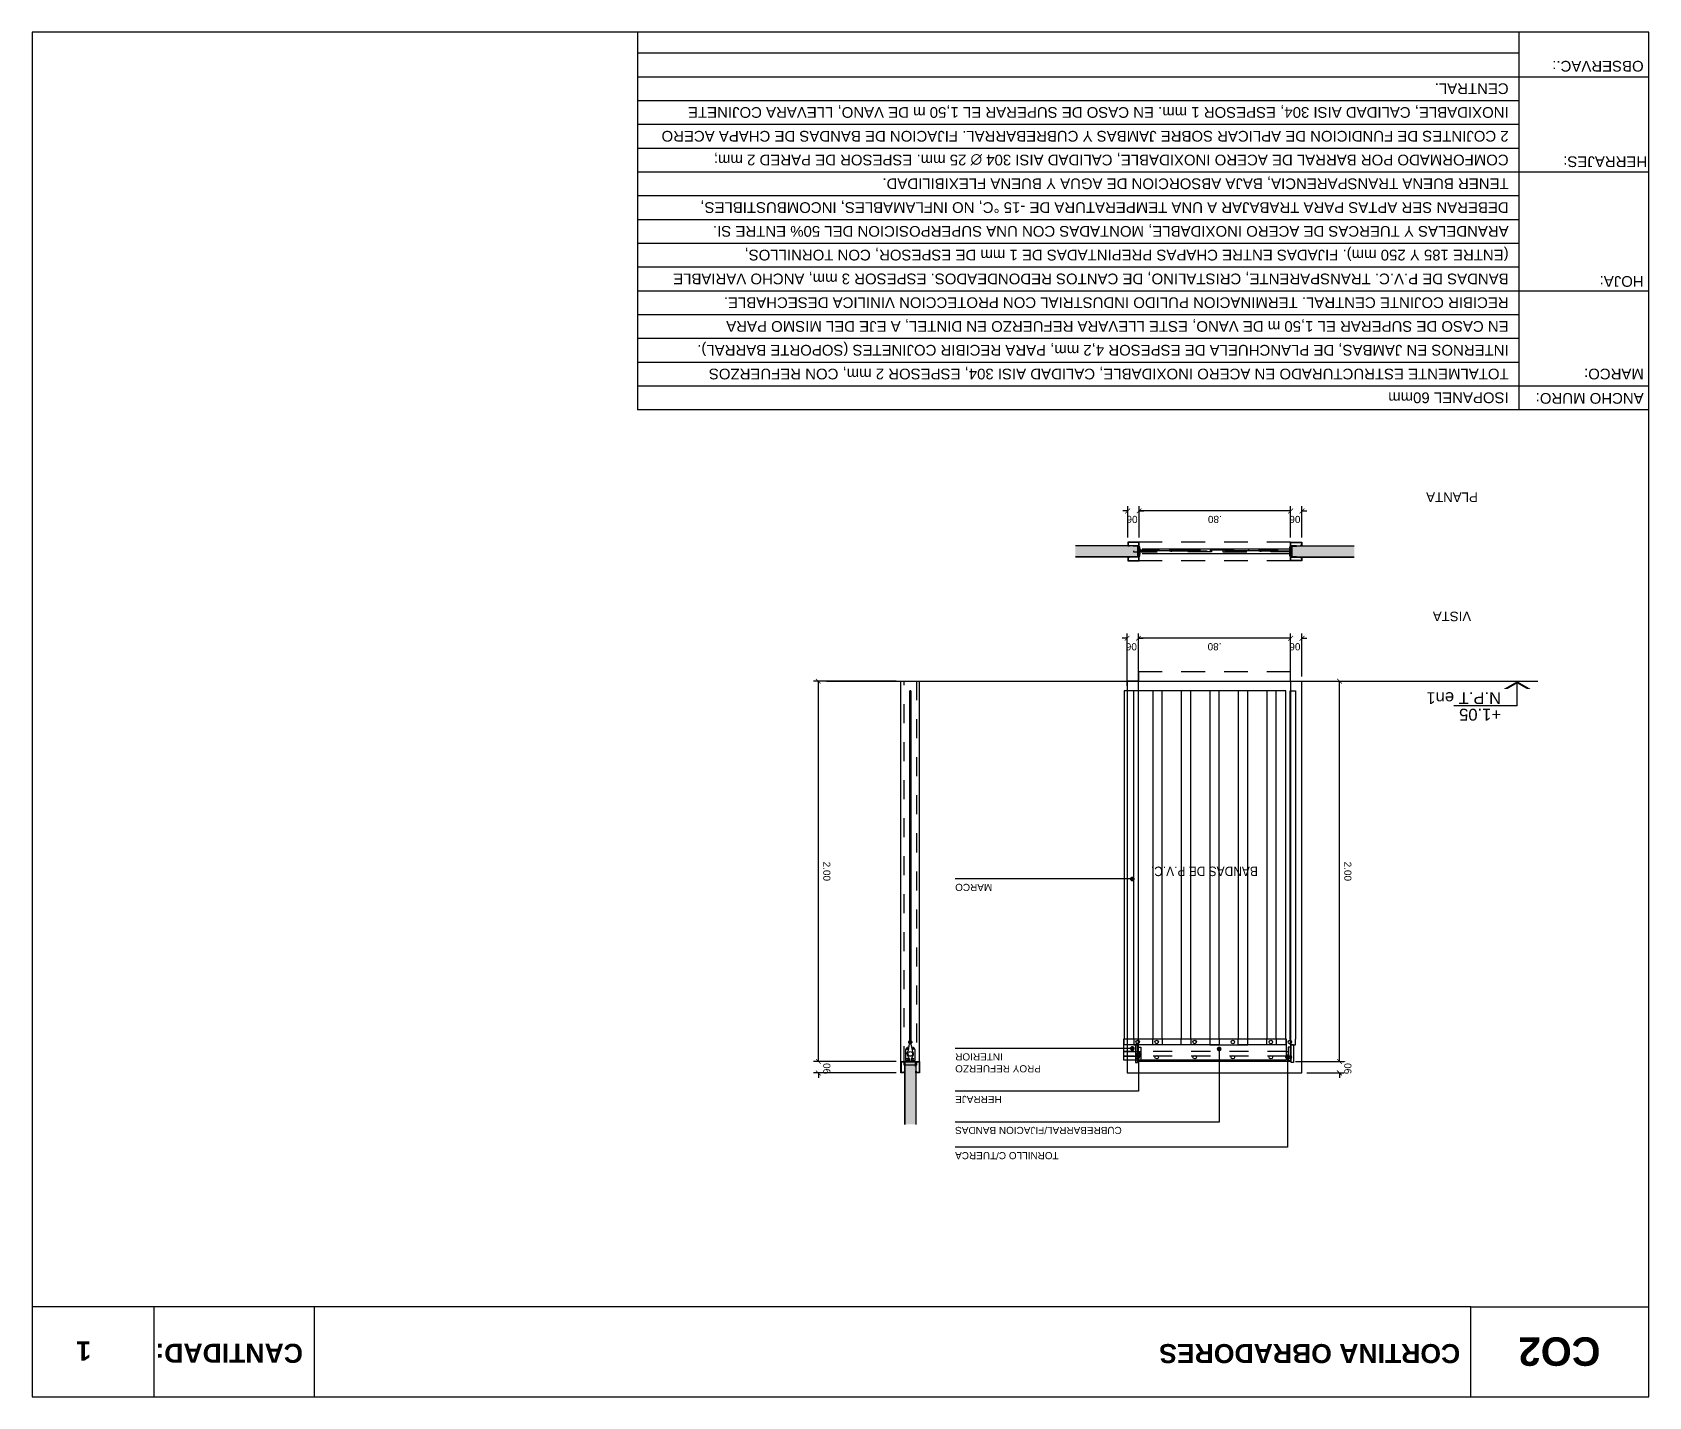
# Model space of a CAD drawing. Header units: millimetres. Extents: x -108.9 to -34.4, y 209.3 to 216.5.
# Drawn here: x -90.01 to -81.51, y 209.3 to 216.48 of the extents above; entities that cross this region are included whole.
import ezdxf
from ezdxf.enums import TextEntityAlignment as Align

# ---------------------------------------------------------------- set-up
doc = ezdxf.new("R2010")
doc.units = ezdxf.units.MM
doc.linetypes.add('HIDDEN', pattern=[9.525, 6.35, -3.175])
doc.linetypes.add('HIDDEN2', pattern=[0.1875, 0.125, -0.0625])
for name, color, linetype in [('125-TEXTO', 140, 'Continuous'), ('25-cotas', 140, 'Continuous'), ('BANDAS', 1, 'Continuous'), ('Carpinteria', 1, 'Continuous'), ('PISO', 2, 'Continuous'), ('PROYECCION', 9, 'HIDDEN2'), ('ROTULO', 7, 'Continuous'), ('TXT', 3, 'Continuous'), ('V-00', 8, 'Continuous'), ('V-01', 1, 'Continuous'), ('V-02', 2, 'Continuous'), ('Vista 2', 2, 'Continuous')]:
    doc.layers.add(name, color=color, linetype=linetype)
doc.layers.add('LICITACION PANELES', color=7, linetype='Continuous', true_color=0xf00000)
doc.styles.add('arial', font='arial.ttf')
doc.styles.add('ARIALBOLD', font='')
doc.styles.add('DIM', font='arial.ttf')
doc.styles.get("Standard").update_dxf_attribs({"font": 'arial.ttf'})
doc.styles.get('ARIALBOLD').set_extended_font_data('Arial', bold=True)
doc.dimstyles.new('Cota-025', dxfattribs={"dimscale": 25, "dimtxt": 0.0015, "dimasz": 0.001, "dimexe": 0.001, "dimexo": 0.001, "dimgap": 0.001, "dimtad": 1, "dimzin": 4, "dimdsep": 46, "dimtxsty": 'DIM', "dimblk1": 'ARCHTICK', "dimblk2": 'ARCHTICK', "dimsah": 1, "dimcen": 0.0005, "dimclrd": 15, "dimclre": 9, "dimclrt": 140, "dimaunit": 1, "dimadec": 0, "dimazin": 0, "dimtfac": 1, "dimtix": 1, "dimtofl": 0, "dimtmove": 2, "dimatfit": 3, "dimldrblk": 'DOT', "dimfxl": 1, "dimtolj": 1, "dimtzin": 4, "dimarcsym": 0})

msp = doc.modelspace()

# ---------------------------------------------------------------- texts
at = {"layer": '125-TEXTO', "width": 0.9}
msp.add_text('BANDAS DE P.V.C.', height=0.05, rotation=180, dxfattribs=at).set_placement((-83.8428, 212.0645), align=Align.MIDDLE)
at = {"layer": '25-cotas', "char_height": 0.05, "width": 1.558581, "attachment_point": 5, "rotation": 180}
for s, insert in [('PLANTA', (-82.5405, 214.0318)), ('VISTA', (-82.5405, 213.4055))]:
    msp.add_mtext(s, dxfattribs=dict(at, insert=insert))
at = {"layer": '25-cotas', "color": 140, "char_height": 0.0375, "attachment_point": 9, "rotation": 180, "style": 'DIM'}
for s, insert in [('\\A1;MARCO', (-85.1533, 211.9993)), ('\\A1;PROY REFUERZO \\PINTERIOR', (-85.1533, 211.108)), ('\\A1;HERRAJE', (-85.1533, 210.8843)), ('\\A1;CUBREBARRAL/FIJACION BANDAS', (-85.1533, 210.7212)), ('\\A1;TORNILLO C/TUERCA', (-85.1533, 210.5887))]:
    msp.add_mtext(s, dxfattribs=dict(at, insert=insert))
at = {"layer": 'TXT', "style": 'arial'}
for s, height, p in [('OBSERVAC.:', 0.05627, (-81.5327, 216.3267)), ('CENTRAL.', 0.05627, (-82.2427, 216.2086)), ('INOXIDABLE, CALIDAD AISI 304, ESPESOR 1 mm. EN CASO DE SUPERAR EL 1,50 m DE VANO, LLEVARA COJINETE', 0.056269, (-82.2427, 216.0835)), ('2 COJINTES DE FUNDICION DE APLICAR SOBRE JAMBAS Y CUBREBARRAL. FIJACION DE BANDAS DE CHAPA ACERO', 0.056269, (-82.2427, 215.9585)), ('COMFORMADO POR BARRAL DE ACERO INOXIDABLE, CALIDAD AISI 304 ∅ 25 mm. ESPESOR DE PARED 2 mm;', 0.056269, (-82.2427, 215.8334)), ('HERRAJES:', 0.05627, (-81.5142, 215.8246)), ('TENER BUENA TRANSPARENCIA, BAJA ABSORCION DE AGUA Y BUENA FLEXIBILIDAD.', 0.056269, (-82.2427, 215.7084)), ('DEBERAN SER APTAS PARA TRABAJAR A UNA TEMPERATURA DE -15 °C, NO INFLAMABLES, INCOMBUSTIBLES,', 0.056269, (-82.2427, 215.5833)), ('ARANDELAS Y TUERCAS DE ACERO INOXIDABLE, MONTADAS CON UNA SUPERPOSICION DEL 50%%% ENTRE SI.', 0.056269, (-82.2427, 215.4583)), ('(ENTRE 185 Y 250 mm). FIJADAS ENTRE CHAPAS PREPINTADAS DE 1 mm DE ESPESOR, CON TORNILLOS,', 0.056269, (-82.2427, 215.3333)), ('BANDAS DE P.V.C. TRANSPARENTE, CRISTALINO, DE CANTOS REDONDEADOS. ESPESOR 3 mm, ANCHO VARIABLE', 0.056269, (-82.2427, 215.2082)), ('HOJA:', 0.05627, (-81.5327, 215.1948)), ('RECIBIR COJINTE CENTRAL. TERMINACION PULIDO INDUSTRIAL CON PROTECCION VINILICA DESECHABLE.', 0.056269, (-82.2427, 215.0832)), ('EN CASO DE SUPERAR EL 1,50 m DE VANO, ESTE LLEVARA REFUERZO EN DINTEL, A EJE DEL MISMO PARA', 0.056269, (-82.2427, 214.9581)), ('INTERNOS EN JAMBAS, DE PLANCHUELA DE ESPESOR 4,2 mm, PARA RECIBIR COJINETES (SOPORTE BARRAL).', 0.056269, (-82.2427, 214.8331)), ('TOTALMENTE ESTRUCTURADO EN ACERO INOXIDABLE, CALIDAD AISI 304, ESPESOR 2 mm, CON REFUERZOS', 0.056269, (-82.2427, 214.708)), ('MARCO:', 0.05627, (-81.5317, 214.708)), ('ISOPANEL 60mm', 0.056269, (-82.2427, 214.583)), ('ANCHO MURO:', 0.056269, (-81.5327, 214.5799))]:
    msp.add_text(s, height=height, rotation=180, dxfattribs=at).set_placement(p)
at = {"layer": 'TXT', "char_height": 0.15, "width": 4.172499, "attachment_point": 1, "rotation": 180, "style": 'ARIALBOLD'}
for s, insert in [('{\\H0.6667x;1}', (-89.6971, 209.492)), ('{\\H0.6667x;CANTIDAD:}', (-88.5833, 209.48)), ('{\\H0.6667x;CORTINA OBRADORES}', (-82.4974, 209.4785))]:
    msp.add_mtext(s, dxfattribs=dict(at, insert=insert))

# ---------------------------------------------------------------- blocks, each defined once
blk = doc.blocks.new('COD-CARP')
at = {"layer": 'ROTULO'}
for p, q in [((0.00146, -0.00119), (0.00146, -0.01064)), ((0.02016, -0.00119), (0.00146, -0.00119)), ((0.02016, -0.00119), (0.02016, -0.01064)), ((0.02016, -0.01064), (0.00146, -0.01064))]:
    blk.add_line(p, q, dxfattribs=at)
at = {"layer": 'TXT', "style": 'ARIALBOLD'}
blk.add_attdef('CODIGO', text='', height=0.003, dxfattribs=at).set_placement((0.01084, -0.00744), align=Align.CENTER)
blk = doc.blocks.new('_ArchTick')
at = {"color": 0, "linetype": 'ByBlock', "const_width": 0.15}
blk.add_lwpolyline([(-0.5, -0.5), (0.5, 0.5)], dxfattribs=at)
blk = doc.blocks.new('*D53')
at = {"layer": '25-cotas', "color": 9, "lineweight": -2, "transparency": 16777216}
for p, q in [((-84.1894, 213.0894), (-84.1894, 213.3152)), ((-83.3894, 213.0894), (-83.3894, 213.3152))]:
    blk.add_line(p, q, dxfattribs=at)
at = {"layer": '25-cotas', "color": 15, "lineweight": -2, "transparency": 16777216}
blk.add_line((-83.3894, 213.2902), (-84.1894, 213.2902), dxfattribs=at)
at = {"layer": 'DEFPOINTS', "color": 0, "transparency": 16777216}
for p in [(-84.1894, 213.2902), (-84.1894, 213.0644), (-83.3894, 213.0644)]:
    blk.add_point(p, dxfattribs=at)
at = {"layer": '25-cotas', "color": 15, "lineweight": -2, "transparency": 16777216, "xscale": 0.025, "yscale": 0.025, "zscale": 0.025, "rotation": 180}
blk.add_blockref('_ArchTick', (-84.1894, 213.2902), dxfattribs=at)
at = {"layer": '25-cotas', "color": 15, "lineweight": -2, "transparency": 16777216, "xscale": 0.025, "yscale": 0.025, "zscale": 0.025}
blk.add_blockref('_ArchTick', (-83.3894, 213.2902), dxfattribs=at)
at = {"layer": '25-cotas', "color": 140, "transparency": 16777216, "insert": (-83.7894, 213.246), "char_height": 0.0375, "attachment_point": 5, "rotation": 180, "style": 'DIM'}
blk.add_mtext('\\A1;.80', dxfattribs=at)
blk = doc.blocks.new('_Dot')
at = {"color": 0, "linetype": 'ByBlock', "lineweight": -2}
blk.add_line((-0.5, 0), (-1, 0), dxfattribs=at)
at = {"color": 0, "linetype": 'ByBlock', "const_width": 0.5}
blk.add_lwpolyline([(-0.25, 0, 1), (0.25, 0, 1)], format="xyb", close=True, dxfattribs=at)
blk = doc.blocks.new('Simb-Nivel-C')
blk.add_line((0, 0.52), (1.331, 0.52))
at = {"linetype": 'ByBlock'}
for p in [(0, 0.52), (0, 0.32)]:
    blk.add_line(p, (0, 0), dxfattribs=at)
for points in [[(-0.285, 0.164), (-0.203, 0.164), (0, 0), (0, 0.047)], [(0.285, 0.164), (0.203, 0.164), (0, 0), (0, 0.047)]]:
    blk.add_solid(points)
for tag, p in [('COTA', (0.338, 0.579)), ('TIPO', (0.338, 0.231))]:
    blk.add_attdef(tag, p, '', height=0.25)
blk = doc.blocks.new('*D54')
at = {"layer": 'DEFPOINTS', "color": 0, "transparency": 16777216}
for p in [(-83.3894, 213.0644), (-83.1326, 213.0644), (-83.3894, 211.0644)]:
    blk.add_point(p, dxfattribs=at)
at = {"layer": 'LICITACION PANELES', "color": 9, "lineweight": -2, "transparency": 16777216}
for p, q in [((-83.3644, 213.0644), (-83.1076, 213.0644)), ((-83.3644, 211.0644), (-83.1076, 211.0644))]:
    blk.add_line(p, q, dxfattribs=at)
at = {"layer": 'LICITACION PANELES', "color": 15, "lineweight": -2, "transparency": 16777216}
blk.add_line((-83.1326, 211.0644), (-83.1326, 213.0644), dxfattribs=at)
at = {"layer": 'LICITACION PANELES', "color": 15, "lineweight": -2, "transparency": 16777216, "xscale": 0.025, "yscale": 0.025, "zscale": 0.025}
for p, rotation in [((-83.1326, 213.0644), 90), ((-83.1326, 211.0644), 270)]:
    blk.add_blockref('_ArchTick', p, dxfattribs=dict(at, rotation=rotation))
at = {"layer": 'LICITACION PANELES', "color": 140, "transparency": 16777216, "insert": (-83.0885, 212.0644), "char_height": 0.0375, "attachment_point": 5, "rotation": 270, "style": 'DIM'}
blk.add_mtext('\\A1;2.00', dxfattribs=at)
blk = doc.blocks.new('*D55')
at = {"layer": 'DEFPOINTS', "color": 0, "transparency": 16777216}
for p in [(-83.3294, 211.0644), (-83.3294, 211.0044), (-83.1326, 211.0044)]:
    blk.add_point(p, dxfattribs=at)
at = {"layer": 'LICITACION PANELES', "color": 9, "lineweight": -2, "transparency": 16777216}
for p, q in [((-83.3044, 211.0644), (-83.1076, 211.0644)), ((-83.3044, 211.0044), (-83.1076, 211.0044))]:
    blk.add_line(p, q, dxfattribs=at)
at = {"layer": 'LICITACION PANELES', "color": 15, "lineweight": -2, "transparency": 16777216}
for p, q in [((-83.1326, 211.0644), (-83.1326, 211.0894)), ((-83.1326, 211.0044), (-83.1326, 210.9794))]:
    blk.add_line(p, q, dxfattribs=at)
at = {"layer": 'LICITACION PANELES', "color": 15, "lineweight": -2, "transparency": 16777216, "xscale": 0.025, "yscale": 0.025, "zscale": 0.025}
for p, rotation in [((-83.1326, 211.0644), 270), ((-83.1326, 211.0044), 90)]:
    blk.add_blockref('_ArchTick', p, dxfattribs=dict(at, rotation=rotation))
at = {"layer": 'LICITACION PANELES', "color": 140, "transparency": 16777216, "insert": (-83.0885, 211.0344), "char_height": 0.0375, "attachment_point": 5, "rotation": 270, "style": 'DIM'}
blk.add_mtext('\\A1;.06', dxfattribs=at)
blk = doc.blocks.new('*D56')
at = {"layer": '25-cotas', "color": 15, "lineweight": -2, "transparency": 16777216}
for p, q in [((-83.3894, 213.2902), (-83.4144, 213.2902)), ((-83.3294, 213.2902), (-83.3044, 213.2902))]:
    blk.add_line(p, q, dxfattribs=at)
at = {"layer": '25-cotas', "color": 9, "lineweight": -2, "transparency": 16777216}
for p, q in [((-83.3894, 213.0894), (-83.3894, 213.3152)), ((-83.3294, 213.0894), (-83.3294, 213.3152))]:
    blk.add_line(p, q, dxfattribs=at)
at = {"layer": 'DEFPOINTS', "color": 0, "transparency": 16777216}
for p in [(-83.3894, 213.2902), (-83.3894, 213.0644), (-83.3294, 213.0644)]:
    blk.add_point(p, dxfattribs=at)
at = {"layer": '25-cotas', "color": 15, "lineweight": -2, "transparency": 16777216, "xscale": 0.025, "yscale": 0.025, "zscale": 0.025}
blk.add_blockref('_ArchTick', (-83.3894, 213.2902), dxfattribs=at)
at = {"layer": '25-cotas', "color": 15, "lineweight": -2, "transparency": 16777216, "xscale": 0.025, "yscale": 0.025, "zscale": 0.025, "rotation": 180}
blk.add_blockref('_ArchTick', (-83.3294, 213.2902), dxfattribs=at)
at = {"layer": '25-cotas', "color": 140, "transparency": 16777216, "insert": (-83.3594, 213.246), "char_height": 0.0375, "attachment_point": 5, "rotation": 180, "style": 'DIM'}
blk.add_mtext('\\A1;.06', dxfattribs=at)
blk = doc.blocks.new('*D57')
at = {"layer": '25-cotas', "color": 15, "lineweight": -2, "transparency": 16777216}
for p, q in [((-84.2494, 213.2902), (-84.2744, 213.2902)), ((-84.1894, 213.2902), (-84.1644, 213.2902))]:
    blk.add_line(p, q, dxfattribs=at)
at = {"layer": '25-cotas', "color": 9, "lineweight": -2, "transparency": 16777216}
for p, q in [((-84.2494, 213.0394), (-84.2494, 213.3152)), ((-84.1894, 213.0394), (-84.1894, 213.3152))]:
    blk.add_line(p, q, dxfattribs=at)
at = {"layer": 'DEFPOINTS', "color": 0, "transparency": 16777216}
for p in [(-84.2494, 213.2902), (-84.2494, 213.0144), (-84.1894, 213.0144)]:
    blk.add_point(p, dxfattribs=at)
at = {"layer": '25-cotas', "color": 15, "lineweight": -2, "transparency": 16777216, "xscale": 0.025, "yscale": 0.025, "zscale": 0.025}
blk.add_blockref('_ArchTick', (-84.2494, 213.2902), dxfattribs=at)
at = {"layer": '25-cotas', "color": 15, "lineweight": -2, "transparency": 16777216, "xscale": 0.025, "yscale": 0.025, "zscale": 0.025, "rotation": 180}
blk.add_blockref('_ArchTick', (-84.1894, 213.2902), dxfattribs=at)
at = {"layer": '25-cotas', "color": 140, "transparency": 16777216, "insert": (-84.2194, 213.246), "char_height": 0.0375, "attachment_point": 5, "rotation": 180, "style": 'DIM'}
blk.add_mtext('\\A1;.06', dxfattribs=at)
blk = doc.blocks.new('*D58')
at = {"layer": '25-cotas', "color": 15, "lineweight": -2, "transparency": 16777216}
for p, q in [((-83.3894, 213.9596), (-83.4144, 213.9596)), ((-83.3294, 213.9596), (-83.3044, 213.9596))]:
    blk.add_line(p, q, dxfattribs=at)
at = {"layer": '25-cotas', "color": 9, "lineweight": -2, "transparency": 16777216}
for p, q in [((-83.3894, 213.8207), (-83.3894, 213.9846)), ((-83.3294, 213.8207), (-83.3294, 213.9846))]:
    blk.add_line(p, q, dxfattribs=at)
at = {"layer": 'DEFPOINTS', "color": 0, "transparency": 16777216}
for p in [(-83.3894, 213.9596), (-83.3894, 213.7957), (-83.3294, 213.7957)]:
    blk.add_point(p, dxfattribs=at)
at = {"layer": '25-cotas', "color": 15, "lineweight": -2, "transparency": 16777216, "xscale": 0.025, "yscale": 0.025, "zscale": 0.025}
blk.add_blockref('_ArchTick', (-83.3894, 213.9596), dxfattribs=at)
at = {"layer": '25-cotas', "color": 15, "lineweight": -2, "transparency": 16777216, "xscale": 0.025, "yscale": 0.025, "zscale": 0.025, "rotation": 180}
blk.add_blockref('_ArchTick', (-83.3294, 213.9596), dxfattribs=at)
at = {"layer": '25-cotas', "color": 140, "transparency": 16777216, "insert": (-83.3594, 213.9155), "char_height": 0.0375, "attachment_point": 5, "rotation": 180, "style": 'DIM'}
blk.add_mtext('\\A1;.06', dxfattribs=at)
blk = doc.blocks.new('*D59')
at = {"layer": '25-cotas', "color": 9, "lineweight": -2, "transparency": 16777216}
for p, q in [((-84.1859, 213.8207), (-84.1859, 213.9846)), ((-83.3894, 213.8207), (-83.3894, 213.9846))]:
    blk.add_line(p, q, dxfattribs=at)
at = {"layer": '25-cotas', "color": 15, "lineweight": -2, "transparency": 16777216}
blk.add_line((-83.3894, 213.9596), (-84.1859, 213.9596), dxfattribs=at)
at = {"layer": 'DEFPOINTS', "color": 0, "transparency": 16777216}
for p in [(-84.1859, 213.9596), (-84.1859, 213.7957), (-83.3894, 213.7957)]:
    blk.add_point(p, dxfattribs=at)
at = {"layer": '25-cotas', "color": 15, "lineweight": -2, "transparency": 16777216, "xscale": 0.025, "yscale": 0.025, "zscale": 0.025, "rotation": 180}
blk.add_blockref('_ArchTick', (-84.1859, 213.9596), dxfattribs=at)
at = {"layer": '25-cotas', "color": 15, "lineweight": -2, "transparency": 16777216, "xscale": 0.025, "yscale": 0.025, "zscale": 0.025}
blk.add_blockref('_ArchTick', (-83.3894, 213.9596), dxfattribs=at)
at = {"layer": '25-cotas', "color": 140, "transparency": 16777216, "insert": (-83.7876, 213.9155), "char_height": 0.0375, "attachment_point": 5, "rotation": 180, "style": 'DIM'}
blk.add_mtext('\\A1;.80', dxfattribs=at)
blk = doc.blocks.new('*D60')
at = {"layer": '25-cotas', "color": 15, "lineweight": -2, "transparency": 16777216}
for p, q in [((-84.2459, 213.9596), (-84.2709, 213.9596)), ((-84.1859, 213.9596), (-84.1609, 213.9596))]:
    blk.add_line(p, q, dxfattribs=at)
at = {"layer": '25-cotas', "color": 9, "lineweight": -2, "transparency": 16777216}
for p, q in [((-84.2459, 213.8207), (-84.2459, 213.9846)), ((-84.1859, 213.8207), (-84.1859, 213.9846))]:
    blk.add_line(p, q, dxfattribs=at)
at = {"layer": 'DEFPOINTS', "color": 0, "transparency": 16777216}
for p in [(-84.2459, 213.9596), (-84.2459, 213.7957), (-84.1859, 213.7957)]:
    blk.add_point(p, dxfattribs=at)
at = {"layer": '25-cotas', "color": 15, "lineweight": -2, "transparency": 16777216, "xscale": 0.025, "yscale": 0.025, "zscale": 0.025}
blk.add_blockref('_ArchTick', (-84.2459, 213.9596), dxfattribs=at)
at = {"layer": '25-cotas', "color": 15, "lineweight": -2, "transparency": 16777216, "xscale": 0.025, "yscale": 0.025, "zscale": 0.025, "rotation": 180}
blk.add_blockref('_ArchTick', (-84.1859, 213.9596), dxfattribs=at)
at = {"layer": '25-cotas', "color": 140, "transparency": 16777216, "insert": (-84.2159, 213.9155), "char_height": 0.0375, "attachment_point": 5, "rotation": 180, "style": 'DIM'}
blk.add_mtext('\\A1;.06', dxfattribs=at)
blk = doc.blocks.new('*D61')
at = {"layer": '25-cotas', "color": 9, "lineweight": -2, "transparency": 16777216}
for p, q in [((-85.4633, 213.0644), (-85.8977, 213.0644)), ((-85.4633, 211.0644), (-85.8977, 211.0644))]:
    blk.add_line(p, q, dxfattribs=at)
at = {"layer": '25-cotas', "color": 15, "lineweight": -2, "transparency": 16777216}
blk.add_line((-85.8727, 211.0644), (-85.8727, 213.0644), dxfattribs=at)
at = {"layer": 'DEFPOINTS', "color": 0, "transparency": 16777216}
for p in [(-85.8727, 213.0644), (-85.4383, 213.0644), (-85.4383, 211.0644)]:
    blk.add_point(p, dxfattribs=at)
at = {"layer": '25-cotas', "color": 15, "lineweight": -2, "transparency": 16777216, "xscale": 0.025, "yscale": 0.025, "zscale": 0.025}
for p, rotation in [((-85.8727, 213.0644), 90), ((-85.8727, 211.0644), 270)]:
    blk.add_blockref('_ArchTick', p, dxfattribs=dict(at, rotation=rotation))
at = {"layer": '25-cotas', "color": 140, "transparency": 16777216, "insert": (-85.8286, 212.0644), "char_height": 0.0375, "attachment_point": 5, "rotation": 270, "style": 'DIM'}
blk.add_mtext('\\A1;2.00', dxfattribs=at)
blk = doc.blocks.new('*D62')
at = {"layer": '25-cotas', "color": 9, "lineweight": -2, "transparency": 16777216}
for p, q in [((-85.4633, 211.0644), (-85.8977, 211.0644)), ((-85.4633, 211.0044), (-85.8977, 211.0044))]:
    blk.add_line(p, q, dxfattribs=at)
at = {"layer": '25-cotas', "color": 15, "lineweight": -2, "transparency": 16777216}
for p, q in [((-85.8727, 211.0644), (-85.8727, 211.0894)), ((-85.8727, 211.0044), (-85.8727, 210.9794))]:
    blk.add_line(p, q, dxfattribs=at)
at = {"layer": 'DEFPOINTS', "color": 0, "transparency": 16777216}
for p in [(-85.8727, 211.0644), (-85.4383, 211.0644), (-85.4383, 211.0044)]:
    blk.add_point(p, dxfattribs=at)
at = {"layer": '25-cotas', "color": 15, "lineweight": -2, "transparency": 16777216, "xscale": 0.025, "yscale": 0.025, "zscale": 0.025}
for p, rotation in [((-85.8727, 211.0644), 270), ((-85.8727, 211.0044), 90)]:
    blk.add_blockref('_ArchTick', p, dxfattribs=dict(at, rotation=rotation))
at = {"layer": '25-cotas', "color": 140, "transparency": 16777216, "insert": (-85.8286, 211.0344), "char_height": 0.0375, "attachment_point": 5, "rotation": 270, "style": 'DIM'}
blk.add_mtext('\\A1;.06', dxfattribs=at)

# ---------------------------------------------------------------- dimensions: what is measured, and where the dimension line sits
at = {"layer": '25-cotas'}
for base, p1, p2, angle, picture, middle in [((-84.2459, 213.9596), (-84.1859, 213.7957), (-84.2459, 213.7957), 180, '*D60', (-84.2159, 213.9155)), ((-84.1859, 213.9596), (-83.3894, 213.7957), (-84.1859, 213.7957), 180, '*D59', (-83.7876, 213.9155)), ((-83.3894, 213.9596), (-83.3294, 213.7957), (-83.3894, 213.7957), 180, '*D58', (-83.3594, 213.9155)), ((-84.2494, 213.2902), (-84.1894, 213.0144), (-84.2494, 213.0144), 180, '*D57', (-84.2194, 213.246)), ((-84.1894, 213.2902), (-83.3894, 213.0644), (-84.1894, 213.0644), 180, '*D53', (-83.7894, 213.246)), ((-83.3894, 213.2902), (-83.3294, 213.0644), (-83.3894, 213.0644), 180, '*D56', (-83.3594, 213.246)), ((-85.8727, 213.0644), (-85.4383, 211.0644), (-85.4383, 213.0644), 270, '*D61', (-85.8286, 212.0644)), ((-85.8727, 211.0644), (-85.4383, 211.0044), (-85.4383, 211.0644), 270, '*D62', (-85.8286, 211.0344))]:
    dim = msp.add_linear_dim(base=base, p1=p1, p2=p2, angle=angle, dimstyle='Cota-025', dxfattribs=at)
    dim.commit()
    dim.dimension.update_dxf_attribs({"geometry": picture, "text_midpoint": middle})
at = {"layer": 'LICITACION PANELES'}
for base, p1, p2, picture, middle in [((-83.1326, 213.0644), (-83.3894, 211.0644), (-83.3894, 213.0644), '*D54', (-83.0885, 212.0644)), ((-83.1326, 211.0044), (-83.3294, 211.0644), (-83.3294, 211.0044), '*D55', (-83.0885, 211.0344))]:
    dim = msp.add_linear_dim(base=base, p1=p1, p2=p2, angle=270, dimstyle='Cota-025', dxfattribs=at)
    dim.commit()
    dim.dimension.update_dxf_attribs({"geometry": picture, "text_midpoint": middle})

# ---------------------------------------------------------------- hatches: boundary and pattern name
at = {"layer": 'V-00'}
h = msp.add_hatch(dxfattribs=at)
h.set_pattern_fill('HONEY', color=256, scale=0.001, angle=90, style=0)
h.set_pattern_definition([(270, (-9.346872, 2e-13), (0.002749630645, -0.0047625), [0.003175, -0.00635]), (30, (-9.346872, 2e-13), (0.002749630663, 0.00476249999), [0.003175, -0.00635]), (330, (-9.346872, 2e-13), (0.005499261308, -1e-11), [-0.00635, 0.003175])])
h.paths.add_polyline_path([(-84.5209, 213.7177), (-84.2171, 213.7177), (-84.2171, 213.7187), (-84.1931, 213.7187), (-84.1931, 213.7747), (-84.2171, 213.7747), (-84.2171, 213.7757), (-84.5209, 213.7757)])
h = msp.add_hatch(dxfattribs=at)
h.set_pattern_fill('HONEY', color=256, scale=0.001, angle=90, style=0)
h.set_pattern_definition([(270, (-9.546872, 2e-13), (0.002749630645, -0.0047625), [0.003175, -0.00635]), (30, (-9.546872, 2e-13), (0.002749630663, 0.00476249999), [0.003175, -0.00635]), (330, (-9.546872, 2e-13), (0.005499261308, -1e-11), [-0.00635, 0.003175])])
h.paths.add_polyline_path([(-83.0543, 213.7177), (-83.3582, 213.7177), (-83.3582, 213.7187), (-83.3822, 213.7187), (-83.3822, 213.7747), (-83.3582, 213.7747), (-83.3582, 213.7757), (-83.0543, 213.7757)])
h = msp.add_hatch(dxfattribs=at)
h.set_pattern_fill('HONEY', color=256, scale=0.001, angle=90, style=0)
h.set_pattern_definition([(270, (-9.446872, 2e-13), (0.002749630645, -0.0047625), [0.003175, -0.00635]), (30, (-9.446872, 2e-13), (0.002749630663, 0.00476249999), [0.003175, -0.00635]), (330, (-9.446872, 2e-13), (0.005499261308, -1e-11), [-0.00635, 0.003175])])
h.paths.add_polyline_path([(-85.3603, 210.7335), (-85.3603, 211.0374), (-85.3613, 211.0374), (-85.3613, 211.0614), (-85.4173, 211.0614), (-85.4173, 211.0374), (-85.4183, 211.0374), (-85.4183, 210.7335)])

# ---------------------------------------------------------------- linework, layer by layer
at = {"color": 1, "linetype": 'HIDDEN2'}
msp.add_lwpolyline([(-83.3894, 213.0644), (-83.3894, 213.1144), (-84.1894, 213.1144), (-84.1894, 213.0644)], dxfattribs=at)
at = {"layer": 'BANDAS', "linetype": 'HIDDEN2'}
for p, q in [((-84.1784, 213.7592), (-84.1826, 213.7592)), ((-84.1784, 213.7342), (-84.1826, 213.7342)), ((-83.3969, 213.7592), (-83.3927, 213.7592)), ((-83.3969, 213.7342), (-83.3927, 213.7342))]:
    msp.add_line(p, q, dxfattribs=at)
at = {"layer": 'BANDAS'}
for p, q in [((-83.9525, 213.7592), (-84.1706, 213.7592)), ((-83.9525, 213.7342), (-84.1706, 213.7342)), ((-83.3969, 213.7592), (-83.9525, 213.7592)), ((-83.3969, 213.7342), (-83.9525, 213.7342)), ((-84.1894, 213.0144), (-84.2434, 213.0144)), ((-84.2674, 211.1169), (-84.1774, 211.1169)), ((-84.2674, 211.0919), (-84.1774, 211.0919)), ((-83.4114, 211.1169), (-83.4014, 211.1169)), ((-83.4114, 211.0919), (-83.4014, 211.0919))]:
    msp.add_line(p, q, dxfattribs=at)
at = {"layer": 'BANDAS', "linetype": 'HIDDEN2'}
for points in [[(-84.0157, 213.7442), (-84.0157, 213.7492), (-84.2157, 213.7492), (-84.2157, 213.7442), (-84.2157, 213.7442)], [(-84.1816, 213.7507), (-84.1816, 213.7557), (-84.0816, 213.7557), (-84.0816, 213.7507), (-84.0816, 213.7507)], [(-83.8112, 213.7507), (-83.8112, 213.7557), (-83.6112, 213.7557), (-83.6112, 213.7507), (-83.6112, 213.7507)], [(-83.5453, 213.7442), (-83.5453, 213.7492), (-83.7453, 213.7492), (-83.7453, 213.7442), (-83.7453, 213.7442)], [(-83.4558, 213.7507), (-83.4558, 213.7557), (-83.5558, 213.7557), (-83.5558, 213.7507), (-83.5558, 213.7507)], [(-83.4936, 213.7442), (-83.4936, 213.7492), (-83.3936, 213.7492), (-83.3936, 213.7442), (-83.3936, 213.7442)]]:
    msp.add_lwpolyline(points, close=True, dxfattribs=at)
for points in [[(-83.9525, 213.7557), (-84.0262, 213.7557), (-84.0261, 213.7507), (-84.0261, 213.7507), (-83.9525, 213.7507)], [(-83.9525, 213.7557), (-83.8672, 213.7557), (-83.8673, 213.7507), (-83.8673, 213.7507), (-83.9525, 213.7507)], [(-83.9525, 213.7492), (-83.8045, 213.7492), (-83.8045, 213.7442), (-83.8045, 213.7442), (-83.9525, 213.7442)]]:
    msp.add_lwpolyline(points, dxfattribs=at)
at = {"layer": 'BANDAS'}
for points in [[(-84.0644, 211.1824), (-84.0644, 213.0144), (-84.2644, 213.0144), (-84.2644, 211.1824)], [(-84.2144, 211.1824), (-84.2144, 213.0144), (-84.2644, 213.0144), (-84.2644, 211.1824)], [(-84.2144, 211.1824), (-84.2144, 211.1524), (-84.1894, 211.1524), (-84.1894, 213.0144)], [(-83.9144, 211.1824), (-83.9144, 213.0144), (-84.1144, 213.0144), (-84.1144, 211.1824)], [(-83.7644, 211.1824), (-83.7644, 213.0144), (-83.9644, 213.0144), (-83.9644, 211.1824)], [(-83.6144, 211.1824), (-83.6144, 213.0144), (-83.8144, 213.0144), (-83.8144, 211.1824)], [(-83.4644, 211.1824), (-83.4644, 213.0144), (-83.6644, 213.0144), (-83.6644, 211.1824)], [(-83.4144, 211.1824), (-83.4144, 213.0144), (-83.5144, 213.0144), (-83.5144, 211.1824)], [(-83.3914, 211.1824), (-83.3914, 213.0144), (-83.3644, 213.0144), (-83.3644, 211.1824)]]:
    msp.add_lwpolyline(points, dxfattribs=at)
for points in [[(-84.2674, 211.0724), (-83.4114, 211.0724), (-83.4114, 211.1824), (-84.2674, 211.1824)], [(-84.1894, 211.0694), (-84.1894, 211.1394), (-84.1774, 211.1394), (-84.1774, 211.0694)], [(-83.3894, 211.0694), (-83.3894, 211.1394), (-83.4014, 211.1394), (-83.4014, 211.0694)]]:
    msp.add_lwpolyline(points, close=True, dxfattribs=at)
at = {"layer": 'BANDAS', "linetype": 'HIDDEN'}
for points in [[(-84.0644, 211.1824), (-84.0644, 211.1524), (-84.2644, 211.1524), (-84.2644, 211.1824)], [(-83.9144, 211.1824), (-83.9144, 211.1524), (-84.1144, 211.1524), (-84.1144, 211.1824)], [(-83.7644, 211.1824), (-83.7644, 211.1524), (-83.9644, 211.1524), (-83.9644, 211.1824)], [(-83.8144, 211.1824), (-83.8144, 211.1524), (-83.6144, 211.1524), (-83.6144, 211.1824)], [(-83.4644, 211.1824), (-83.4644, 211.1524), (-83.6644, 211.1524), (-83.6644, 211.1824)], [(-83.4144, 211.1824), (-83.4144, 211.1524), (-83.5144, 211.1524), (-83.5144, 211.1824)], [(-83.3914, 211.1824), (-83.3914, 211.1524), (-83.3644, 211.1524), (-83.3644, 211.1824)]]:
    msp.add_lwpolyline(points, dxfattribs=at)
at = {"layer": 'BANDAS'}
for centre in [(-84.1934, 211.1674), (-84.0934, 211.1674), (-83.8934, 211.1674), (-83.6934, 211.1674), (-83.4934, 211.1674), (-83.3934, 211.1674), (-84.1934, 211.0874), (-84.0934, 211.0874), (-83.8934, 211.0874), (-83.6934, 211.0874), (-83.4934, 211.0874), (-83.3934, 211.0874)]:
    msp.add_circle(centre, 0.00923, dxfattribs=at)
at = {"layer": 'Carpinteria', "color": 2}
for points in [[(-84.2171, 213.7757), (-84.1921, 213.7757), (-84.1921, 213.7177), (-84.2171, 213.7177), (-84.2171, 213.7187), (-84.1931, 213.7187), (-84.1931, 213.7747), (-84.2171, 213.7747), (-84.2171, 213.7757)], [(-84.2171, 213.7757), (-84.1921, 213.7757), (-84.1921, 213.7177), (-84.2171, 213.7177), (-84.2171, 213.7187), (-84.1931, 213.7187), (-84.1931, 213.7747), (-84.2171, 213.7747), (-84.2171, 213.7757)], [(-83.3582, 213.7757), (-83.3832, 213.7757), (-83.3832, 213.7177), (-83.3582, 213.7177), (-83.3582, 213.7187), (-83.3822, 213.7187), (-83.3822, 213.7747), (-83.3582, 213.7747), (-83.3582, 213.7757)], [(-85.4183, 211.0374), (-85.4183, 211.0624), (-85.3603, 211.0624), (-85.3603, 211.0374), (-85.3613, 211.0374), (-85.3613, 211.0614), (-85.4173, 211.0614), (-85.4173, 211.0374), (-85.4183, 211.0374)], [(-85.4183, 211.0374), (-85.4183, 211.0624), (-85.3603, 211.0624), (-85.3603, 211.0374), (-85.3613, 211.0374), (-85.3613, 211.0614), (-85.4173, 211.0614), (-85.4173, 211.0374), (-85.4183, 211.0374)]]:
    msp.add_lwpolyline(points, dxfattribs=at)
at = {"layer": 'DEFPOINTS'}
for points in [[(-90.0063, 216.4768), (-90.0063, 209.3018), (-81.5063, 209.3018), (-81.5063, 216.4768)], [(-81.5063, 216.4768), (-90.0063, 216.4768), (-90.0063, 209.3018), (-81.5063, 209.3018)]]:
    msp.add_lwpolyline(points, close=True, dxfattribs=at)
at = {"layer": 'PISO'}
msp.add_line((-85.8301, 213.0644), (-82.0891, 213.0644), dxfattribs=at)
at = {"layer": 'PROYECCION'}
for p, q in [((-83.3894, 213.7957), (-84.1859, 213.7957)), ((-83.3894, 213.6977), (-84.1859, 213.6977))]:
    msp.add_line(p, q, dxfattribs=at)
at = {"layer": 'PROYECCION', "linetype": 'HIDDEN2', "ltscale": 0.02}
for p, q in [((-83.4114, 211.1169), (-84.2674, 211.1169)), ((-83.4114, 211.0919), (-84.2674, 211.0919))]:
    msp.add_line(p, q, dxfattribs=at)
at = {"layer": 'PROYECCION', "color": 1, "linetype": 'HIDDEN', "ltscale": 0.01}
msp.add_lwpolyline([(-85.3568, 213.0644), (-85.3568, 211.0444), (-85.3568, 211.0444), (-85.4218, 211.0444), (-85.4218, 213.0644)], dxfattribs=at)
at = {"layer": 'PROYECCION', "linetype": 'HIDDEN2', "ltscale": 0.02}
for points in [[(-84.1936, 211.0594), (-84.1936, 211.1544), (-84.2056, 211.1544), (-84.2056, 211.0594)], [(-83.3866, 211.0594), (-83.3866, 211.1544), (-83.3746, 211.1544), (-83.3746, 211.0594)]]:
    msp.add_lwpolyline(points, close=True, dxfattribs=at)
at = {"layer": 'ROTULO'}
for p, q in [((-89.3647, 209.3018), (-89.3647, 209.7741)), ((-88.5231, 209.3018), (-88.5231, 209.7741))]:
    msp.add_line(p, q, dxfattribs=at)
at = {"layer": 'TXT'}
for p, q in [((-86.8236, 216.4768), (-86.8236, 214.4911)), ((-86.8236, 216.4768), (-86.8236, 214.4911)), ((-82.1867, 214.4911), (-82.1867, 216.4768)), ((-82.1867, 214.4911), (-82.1867, 216.4768)), ((-82.1867, 214.4911), (-82.1867, 216.4768)), ((-82.1867, 216.3668), (-86.8236, 216.3668)), ((-82.1867, 216.2417), (-86.8236, 216.2417)), ((-81.5063, 216.2417), (-86.8236, 216.2417)), ((-82.1867, 216.1167), (-86.8236, 216.1167)), ((-82.1867, 215.9916), (-86.8236, 215.9916)), ((-82.1867, 215.8666), (-86.8236, 215.8666)), ((-81.5063, 215.7415), (-86.8236, 215.7415)), ((-82.1867, 215.6165), (-86.8236, 215.6165)), ((-82.1867, 215.4915), (-86.8236, 215.4915)), ((-82.1867, 215.3664), (-86.8236, 215.3664)), ((-82.1867, 215.2414), (-86.8236, 215.2414)), ((-82.1867, 215.1163), (-86.8236, 215.1163)), ((-81.5063, 215.1163), (-86.8236, 215.1163)), ((-82.1867, 214.9913), (-86.8236, 214.9913)), ((-82.1867, 214.8662), (-86.8236, 214.8662)), ((-82.1867, 214.7412), (-86.8236, 214.7412)), ((-81.5063, 214.6162), (-86.8236, 214.6162)), ((-81.5063, 214.4911), (-86.8236, 214.4911)), ((-82.441, 209.7741), (-90.0063, 209.7741))]:
    msp.add_line(p, q, dxfattribs=at)
at = {"layer": 'V-01'}
for p, q in [((-84.1921, 213.7767), (-84.5209, 213.7767)), ((-84.1921, 213.7757), (-84.5209, 213.7757)), ((-83.3832, 213.7767), (-83.0543, 213.7767)), ((-83.3832, 213.7757), (-83.0543, 213.7757)), ((-84.1921, 213.7177), (-84.5209, 213.7177)), ((-84.1921, 213.7167), (-84.5209, 213.7167)), ((-83.3832, 213.7177), (-83.0543, 213.7177)), ((-83.3832, 213.7167), (-83.0543, 213.7167)), ((-85.4383, 211.0644), (-85.4383, 213.0644)), ((-85.3403, 211.0644), (-85.3403, 213.0644)), ((-85.3928, 211.1684), (-85.3935, 211.1684)), ((-85.3928, 211.1637), (-85.3935, 211.1637)), ((-85.3853, 211.1684), (-85.3858, 211.1684)), ((-85.3853, 211.1637), (-85.3858, 211.1637)), ((-85.4193, 211.0624), (-85.4193, 210.7335)), ((-85.4183, 211.0624), (-85.4183, 210.7335)), ((-85.3603, 211.0624), (-85.3603, 210.7335)), ((-85.3593, 211.0624), (-85.3593, 210.7335))]:
    msp.add_line(p, q, dxfattribs=at)
for points in [[(-85.3974, 211.1684), (-85.3987, 211.1684), (-85.3992, 211.1679), (-85.3992, 211.1643), (-85.3987, 211.1637), (-85.3974, 211.1637)], [(-85.4143, 211.0694), (-85.3971, 211.0694)], [(-85.3974, 211.0704), (-85.3987, 211.0704), (-85.3992, 211.0709), (-85.3992, 211.0745), (-85.3987, 211.075), (-85.3974, 211.075)], [(-85.3938, 211.0694), (-85.3933, 211.0694)], [(-85.3853, 211.0694), (-85.385, 211.0694)]]:
    msp.add_lwpolyline(points, dxfattribs=at)
for points in [[(-85.3974, 211.1632), (-85.3974, 211.169), (-85.3966, 211.17), (-85.3943, 211.17), (-85.3935, 211.169), (-85.3935, 211.1632), (-85.3943, 211.1622), (-85.3966, 211.1622)], [(-85.3853, 211.1632), (-85.3853, 211.169), (-85.3845, 211.17), (-85.3822, 211.17), (-85.3815, 211.169), (-85.3815, 211.1632), (-85.3822, 211.1622), (-85.3845, 211.1622)], [(-85.3974, 211.0756), (-85.3974, 211.0698), (-85.3966, 211.0688), (-85.3943, 211.0688), (-85.3935, 211.0698), (-85.3935, 211.0756), (-85.3943, 211.0766), (-85.3966, 211.0766)], [(-85.3853, 211.0756), (-85.3853, 211.0698), (-85.3845, 211.0688), (-85.3822, 211.0688), (-85.3815, 211.0698), (-85.3815, 211.0756), (-85.3822, 211.0766), (-85.3845, 211.0766)]]:
    msp.add_lwpolyline(points, close=True, dxfattribs=at)
for points in [[(-85.3961, 211.1622, -1), (-85.3961, 211.1643), (-85.3948, 211.1643, 0.571429), (-85.3948, 211.1679), (-85.3961, 211.1679, -1), (-85.3961, 211.17)], [(-85.3961, 211.1643, -0.571429), (-85.3961, 211.1679)], [(-85.384, 211.1622, -1), (-85.384, 211.1643), (-85.3828, 211.1643, 0.571429), (-85.3828, 211.1679), (-85.384, 211.1679, -1), (-85.384, 211.17)], [(-85.384, 211.1643, -0.571429), (-85.384, 211.1679)], [(-85.396, 211.1394), (-85.3993, 211.1394, 0.414214), (-85.4143, 211.1244), (-85.4143, 211.0694)], [(-85.3961, 211.0766, 1), (-85.3961, 211.0745), (-85.3948, 211.0745, -0.571429), (-85.3948, 211.0709), (-85.3961, 211.0709, 1), (-85.3961, 211.0688)], [(-85.3961, 211.0745, 0.571429), (-85.3961, 211.0709)], [(-85.384, 211.0766, 1), (-85.384, 211.0745), (-85.3828, 211.0745, -0.571429), (-85.3828, 211.0709), (-85.384, 211.0709, 1), (-85.384, 211.0688)], [(-85.384, 211.0745, 0.571429), (-85.384, 211.0709)], [(-85.3818, 211.0694), (-85.3643, 211.0694), (-85.3643, 211.1244, 0.414214), (-85.3793, 211.1394), (-85.3827, 211.1394, 106.37853)]]:
    msp.add_lwpolyline(points, format="xyb", dxfattribs=at)
for centre in [(-85.4047, 211.1303), (-85.4047, 211.0785), (-85.374, 211.1303), (-85.374, 211.0785)]:
    msp.add_circle(centre, 0.00289, dxfattribs=at)
for centre in [(-85.3948, 211.1689), (-85.3948, 211.1632), (-85.3828, 211.1689), (-85.3828, 211.1632), (-85.3948, 211.0756), (-85.3948, 211.0698), (-85.3828, 211.0756), (-85.3828, 211.0698)]:
    msp.add_arc(centre, 0.00104, 270, 90, dxfattribs=at)
at = {"layer": 'V-02'}
msp.add_line((-85.3868, 213.0144), (-85.3918, 213.0144), dxfattribs=at)
for points in [[(-85.3868, 213.0144), (-85.3868, 211.1744), (-85.3918, 211.1744), (-85.3918, 213.0144)], [(-85.3858, 211.1578), (-85.3858, 211.1578), (-85.3858, 211.1578), (-85.3858, 211.1578), (-85.3839, 211.1463), (-85.3814, 211.1321), (-85.3798, 211.1245), (-85.3773, 211.1178), (-85.3738, 211.1077), (-85.3741, 211.0998), (-85.3763, 211.0934), (-85.3801, 211.0868), (-85.382, 211.0839), (-85.3854, 211.0782), (-85.3853, 211.0706), (-85.3853, 211.0644), (-85.3933, 211.0644), (-85.3933, 211.0706), (-85.3933, 211.0782), (-85.3966, 211.0839), (-85.3985, 211.0868), (-85.4023, 211.0934), (-85.4046, 211.0998), (-85.4049, 211.1077), (-85.4014, 211.1178), (-85.3989, 211.1245), (-85.3973, 211.1321), (-85.3947, 211.1463), (-85.3928, 211.1578), (-85.3928, 211.1578), (-85.3928, 211.1578), (-85.3928, 211.1578), (-85.3858, 211.1578)]]:
    msp.add_lwpolyline(points, dxfattribs=at)
msp.add_lwpolyline([(-85.3928, 211.1578), (-85.3928, 211.1744), (-85.3858, 211.1744), (-85.3858, 211.1578)], close=True, dxfattribs=at)
msp.add_circle((-85.3893, 211.1044), 0.0125, dxfattribs=at)
at = {"layer": 'Vista 2'}
for points in [[(-84.2359, 213.7167), (-84.2459, 213.7167), (-84.2459, 213.6977), (-84.1859, 213.6977), (-84.1859, 213.7957), (-84.2459, 213.7957), (-84.2459, 213.7767), (-84.2359, 213.7767)], [(-84.2359, 213.7147), (-84.2439, 213.7147), (-84.2439, 213.6997), (-84.1879, 213.6997), (-84.1879, 213.7937), (-84.2439, 213.7937), (-84.2439, 213.7787), (-84.2359, 213.7787)], [(-84.1921, 213.7167), (-84.1921, 213.7767), (-84.1879, 213.7767), (-84.1879, 213.7167), (-84.1921, 213.7167)], [(-83.3394, 213.7167), (-83.3294, 213.7167), (-83.3294, 213.6977), (-83.3894, 213.6977), (-83.3894, 213.7957), (-83.3294, 213.7957), (-83.3294, 213.7767), (-83.3394, 213.7767)], [(-83.3394, 213.7147), (-83.3314, 213.7147), (-83.3314, 213.6997), (-83.3874, 213.6997), (-83.3874, 213.7937), (-83.3314, 213.7937), (-83.3314, 213.7787), (-83.3394, 213.7787)], [(-83.3832, 213.7167), (-83.3832, 213.7767), (-83.3874, 213.7767), (-83.3874, 213.7167), (-83.3832, 213.7167)], [(-84.1817, 213.7217), (-84.1817, 213.7717), (-84.1859, 213.7717), (-84.1859, 213.7217), (-84.1817, 213.7217)], [(-83.3936, 213.7217), (-83.3936, 213.7717), (-83.3894, 213.7717), (-83.3894, 213.7217), (-83.3936, 213.7217)], [(-84.2494, 213.0644), (-84.2494, 211.0044), (-83.3837, 211.0044), (-83.3294, 211.0044), (-83.3294, 213.0644)], [(-83.3894, 213.0644), (-83.3894, 211.0644), (-83.7424, 211.0644), (-84.1894, 211.0644), (-84.1894, 213.0644), (-84.2494, 213.0644)], [(-85.4193, 211.0144), (-85.4193, 211.0044), (-85.4383, 211.0044), (-85.4383, 211.0644), (-85.3403, 211.0644), (-85.3403, 211.0044), (-85.3593, 211.0044), (-85.3593, 211.0144)], [(-85.4213, 211.0144), (-85.4213, 211.0064), (-85.4363, 211.0064), (-85.4363, 211.0624), (-85.3423, 211.0624), (-85.3423, 211.0064), (-85.3573, 211.0064), (-85.3573, 211.0144)]]:
    msp.add_lwpolyline(points, dxfattribs=at)

# ---------------------------------------------------------------- block references
at = {"layer": '25-cotas', "xscale": 0.25, "yscale": 0.25, "zscale": 0.25, "rotation": 179.999999995727}
msp.add_blockref('Simb-Nivel-C', (-82.1978, 213.0644), dxfattribs=at).add_auto_attribs({'COTA': '+1.05', 'TIPO': 'N.P.T en1'})
at = {"layer": 'TXT', "xscale": 50, "yscale": 50, "zscale": 50, "rotation": 180}
msp.add_blockref('COD-CARP', (-81.4332, 209.2421), dxfattribs=at).add_auto_attribs({'CODIGO': 'CO2'})

msp.set_redraw_order([(e.dxf.handle, doc.entitydb.next_handle()) for e in msp.query("TEXT MTEXT ATTDEF DIMENSION ARC_DIMENSION")])  # texts and dimensions are drawn at this point

# ---------------------------------------------------------------- leaders
at = {"layer": '25-cotas', "annotation_type": 0, "has_hookline": 1, "hookline_direction": 0, "horizontal_direction": (-1, 0, 0)}
for points, text_width in [([(-84.2216, 212.0243), (-84.9396, 212.0243)], 0.1888), ([(-84.2216, 211.133), (-84.6836, 211.133)], 0.4448), ([(-83.765, 211.1306), (-83.765, 210.7462), (-84.2574, 210.7462)], 0.8709), ([(-84.1896, 211.1021), (-84.1896, 210.9093), (-84.8908, 210.9093)], 0.2375), ([(-83.4063, 211.0894), (-83.4063, 210.6137), (-84.5852, 210.6137)], 0.5432)]:
    msp.add_leader(points, dimstyle='Cota-025', dxfattribs=dict(at, text_width=text_width))

doc.saveas('drawing.dxf')
